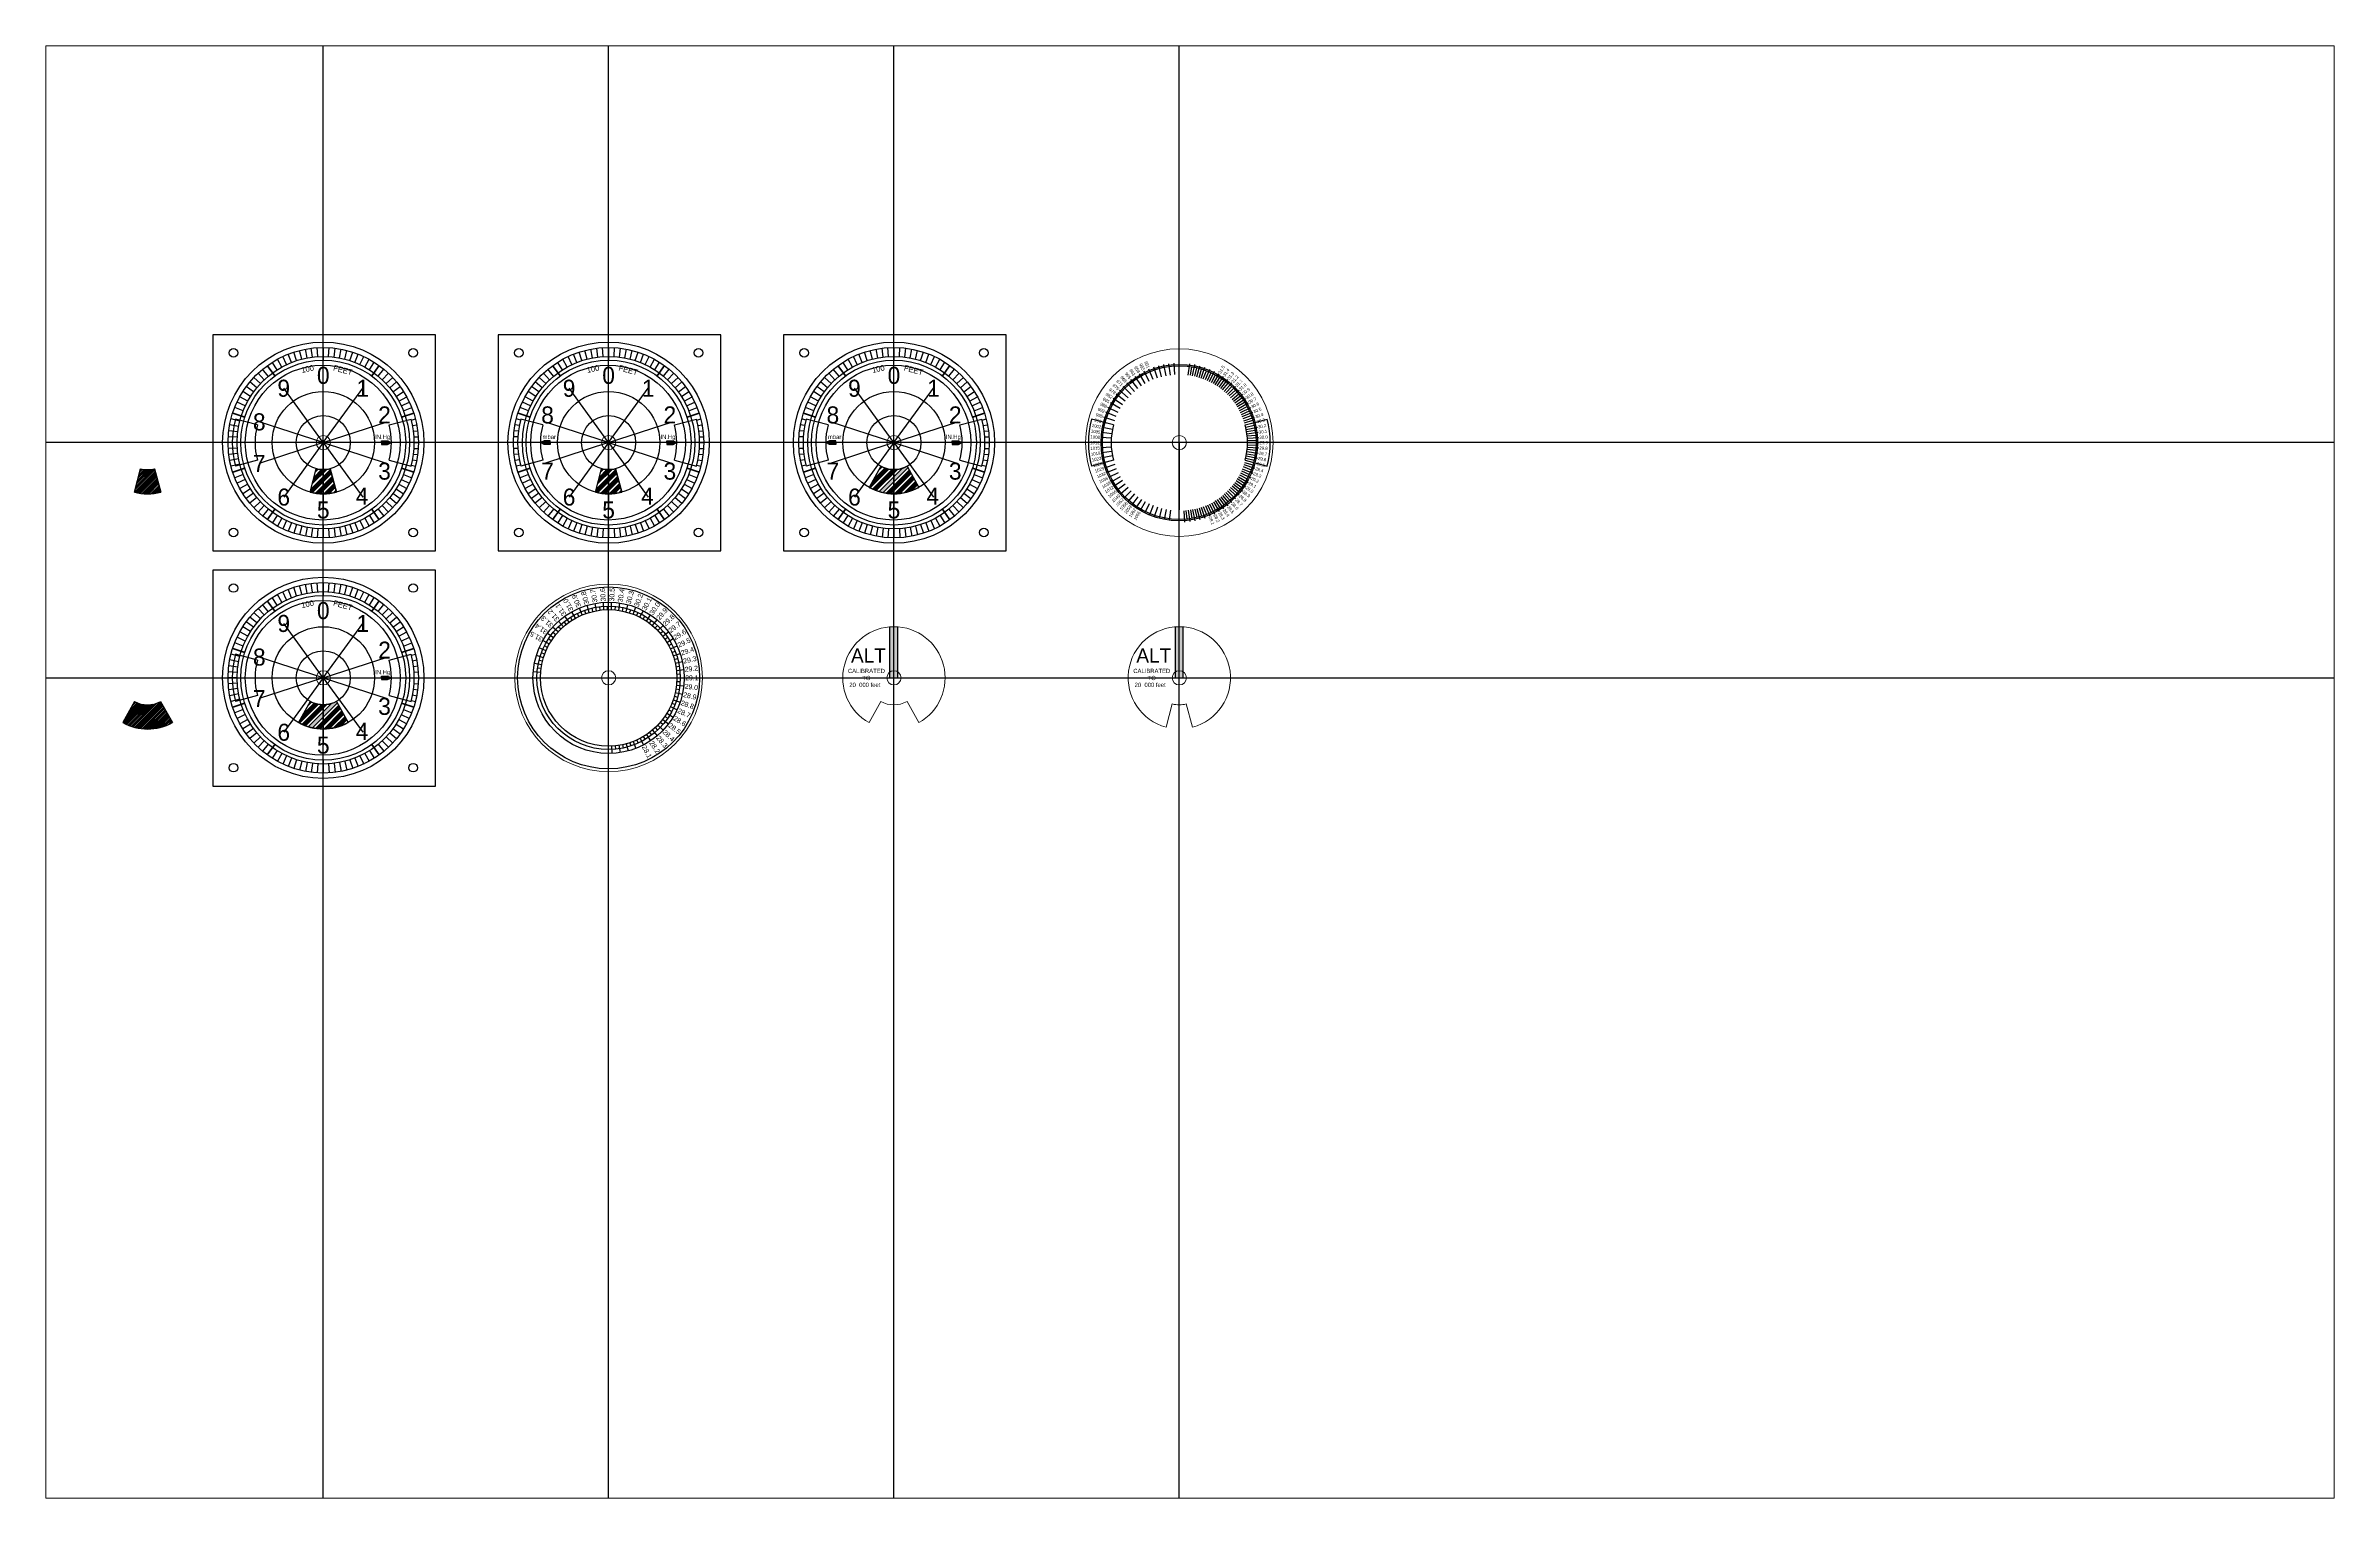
# Paper-space layout 'Sheet1' of a CAD drawing. Header units: millimetres. Extents: x 40 to 364, y 26 to 231.
# The model-space entities are those that its viewports show. They can reach past a viewport. Long polylines and large blocks are cut down to what shows.
import ezdxf
from ezdxf.enums import TextEntityAlignment as Align

# ---------------------------------------------------------------- set-up
doc = ezdxf.new("R2010")
doc.units = ezdxf.units.MM
doc.layers.add('ejes', color=5, linetype='Continuous', plot=False)
doc.styles.add('Annotative', font='FreeSans.ttf')
doc.styles.get("Standard").update_dxf_attribs({"font": 'MilSpec33558.ttf'})
doc.styles.add('Standard1', font='FreeSans.ttf')

# ---------------------------------------------------------------- blocks, each defined once
blk = doc.blocks.new('A$C1894616592')
for p, q in [((8.82, 14.49), (1.09, 16.56)), ((55.18, 14.49), (62.91, 16.56)), ((32, 8.28), (32, 8.28)), ((8.82, 2.07), (1.09, 0)), ((55.18, 2.07), (62.91, 0))]:
    blk.add_line(p, q)
for radius, start, end in [(32, 165, 195), (32, 345, 15), (24, 165, 195), (24, 345, 15)]:
    blk.add_arc((32, 8.28), radius, start, end)
blk = doc.blocks.new('A$C1259762110')
for points in [[(0.19, 1.34), (7.24, 8.38), (7.12, 8.82, -0.011862), (6.68, 8.72), (0.52, 2.56)], [(0.76, 3.46), (5.89, 8.58, -0.025656), (4.91, 8.5), (1.09, 4.68)], [(1.33, 5.57), (4.26, 8.51, -0.021793), (3.44, 8.58), (1.66, 6.8)], [(2.87, 8.67, -0.018188), (2.2, 8.82), (1.9, 7.69)], [(0.82, 0.41), (7.56, 7.16), (7.38, 7.86), (0.1, 0.59, 0.010313)], [(2.14, 0.18), (7.89, 5.93), (7.7, 6.64), (1.37, 0.3, 0.010828)], [(3.54, 0.03), (8.22, 4.71), (8.03, 5.42), (2.72, 0.1, 0.011501)], [(5.07, 0), (8.55, 3.49), (8.36, 4.19), (4.17, 0.01, 0.012408)], [(6.73, 0.12), (8.88, 2.26), (8.69, 2.97), (5.75, 0.03, 0.013693)], [(9.2, 1.04), (9.01, 1.75), (7.49, 0.22, 0.015667), (8.6, 0.44)]]:
    blk.add_hatch(color=256).paths.add_polyline_path(points)
for p, q in [((0.19, 1.34), (7.24, 8.38)), ((0.52, 2.56), (6.68, 8.72)), ((0.76, 3.46), (5.89, 8.58)), ((1.09, 4.68), (4.91, 8.5)), ((1.33, 5.57), (4.26, 8.51)), ((1.66, 6.8), (3.44, 8.58)), ((1.9, 7.69), (2.87, 8.67)), ((0.1, 0.59), (7.38, 7.86)), ((0.82, 0.41), (7.56, 7.16)), ((1.37, 0.3), (7.7, 6.64)), ((2.14, 0.18), (7.89, 5.93)), ((2.72, 0.1), (8.03, 5.42)), ((3.54, 0.03), (8.22, 4.71)), ((4.17, 0.01), (8.36, 4.19)), ((5.07, 0), (8.55, 3.49)), ((5.75, 0.03), (8.69, 2.97)), ((6.73, 0.12), (8.88, 2.26)), ((7.49, 0.22), (9.01, 1.75)), ((8.6, 0.44), (9.2, 1.04))]:
    blk.add_line(p, q)
at = {"layer": 'ejes'}
for p, q in [((0, 0.61), (2.2, 8.82)), ((7.12, 8.82), (9.32, 0.61)), ((9.32, 0.61), (7.12, 8.82))]:
    blk.add_line(p, q, dxfattribs=at)
for radius in [9.5, 18]:
    blk.add_arc((4.66, 18), radius, 255, 285, dxfattribs=at)
blk = doc.blocks.new('A$C1344356020')
for points in [[(0.34, 2.07), (6.94, 8.67, -0.019632), (6.21, 8.84), (0.46, 3.08), (0, 2.26, 0.00542)], [(1.39, 1.56), (8.33, 8.51, -0.021793), (7.51, 8.58), (0.78, 1.85, 0.009349)], [(1.27, 4.55), (5.71, 8.99, -0.018298), (5.06, 9.24), (2.38, 6.56)], [(3.2, 8.03), (4.61, 9.44, -0.014455), (4.12, 9.69)], [(7.61, 0.03), (8.73, 1.15), (8.73, 2.04), (6.79, 0.1, 0.011501)], [(8.73, 0), (8.73, 0.49), (8.24, 0.01, 0.006748)], [(8.73, 1.15), (14.74, 7.16), (14.42, 7.73), (8.73, 2.04)], [(9.13, 0), (15.29, 6.16), (14.97, 6.74), (8.73, 0.49), (8.73, 0, 0.005659)], [(10.8, 0.12), (15.84, 5.16), (15.52, 5.74), (9.82, 0.03, 0.013693)], [(12.67, 0.44), (16.4, 4.16), (16.08, 4.74), (11.56, 0.22, 0.015667)], [(14.86, 1.08), (16.95, 3.17), (16.63, 3.74), (13.54, 0.66, 0.01919)], [(15.95, 1.51, 0.023268), (17.45, 2.26), (17.18, 2.74)]]:
    blk.add_hatch(color=256).paths.add_polyline_path(points)
h = blk.add_hatch(color=256)
h.paths.add_polyline_path([(8.73, 7.35), (9.95, 8.58, -0.025656), (8.98, 8.5), (8.73, 8.25)])
h.paths.add_polyline_path([(8.73, 7.35), (8.73, 8.25), (1.85, 1.37, 0.009597), (2.49, 1.12)])
h = blk.add_hatch(color=256)
h.paths.add_polyline_path([(8.73, 5.8), (12.01, 9.09, -0.034678), (10.75, 8.72), (8.73, 6.7)])
h.paths.add_polyline_path([(8.73, 5.8), (8.73, 6.7), (2.97, 0.94, 0.009912), (3.65, 0.73)])
h = blk.add_hatch(color=256)
h.paths.add_polyline_path([(8.73, 4.25), (13.63, 9.15), (13.33, 9.69, -0.003951), (13.2, 9.62), (8.73, 5.15)])
h.paths.add_polyline_path([(8.73, 4.25), (8.73, 5.15), (4.17, 0.59, 0.010313), (4.89, 0.41)])
h = blk.add_hatch(color=256)
h.paths.add_polyline_path([(8.73, 2.7), (8.73, 3.59), (5.44, 0.3, 0.010828), (6.2, 0.18)])
h.paths.add_polyline_path([(8.73, 2.7), (14.18, 8.16), (13.86, 8.73), (8.73, 3.59)])
for p, q in [((0.34, 2.07), (6.94, 8.67)), ((0.46, 3.08), (6.21, 8.84)), ((0.78, 1.85), (7.51, 8.58)), ((1.27, 4.55), (5.72, 9)), ((1.39, 1.56), (8.33, 8.51)), ((1.85, 1.37), (8.98, 8.5)), ((2.38, 6.56), (5.06, 9.24)), ((2.49, 1.12), (9.95, 8.58)), ((2.97, 0.94), (10.75, 8.72)), ((3.2, 8.03), (4.61, 9.44)), ((3.65, 0.73), (12.01, 9.09)), ((4.17, 0.59), (13.2, 9.62)), ((4.89, 0.41), (13.63, 9.15)), ((5.44, 0.3), (13.86, 8.73)), ((6.2, 0.18), (14.18, 8.16)), ((6.79, 0.1), (14.42, 7.73)), ((7.61, 0.03), (14.74, 7.16)), ((8.24, 0.01), (14.97, 6.74)), ((9.13, 0), (15.29, 6.16)), ((9.82, 0.03), (15.52, 5.74)), ((10.8, 0.12), (15.84, 5.16)), ((11.56, 0.22), (16.08, 4.74)), ((12.67, 0.44), (16.4, 4.16)), ((12.67, 0.44), (16.4, 4.16)), ((13.54, 0.66), (16.63, 3.74)), ((14.86, 1.08), (16.95, 3.17)), ((15.95, 1.51), (17.18, 2.74))]:
    blk.add_line(p, q)
at = {"layer": 'ejes'}
for p, q in [((4.12, 9.69), (0, 2.26)), ((13.33, 9.69), (17.45, 2.26))]:
    blk.add_line(p, q, dxfattribs=at)
for radius in [9.5, 18]:
    blk.add_arc((8.73, 18), radius, 241, 299, dxfattribs=at)
blk = doc.blocks.new('A$C1397790738')
for points in [[(0.82, 0.41), (7.56, 7.16), (7.19, 8.57), (0.28, 1.66), (0, 0.61, 0.011751)], [(0.76, 3.46), (5.89, 8.58, -0.048813), (4.04, 8.52), (1.42, 5.9)], [(1.9, 7.69), (2.87, 8.67, -0.018188), (2.2, 8.82)], [(3.54, 0.03), (8.22, 4.71), (7.84, 6.12), (1.93, 0.21, 0.022593)], [(6.73, 0.12), (8.88, 2.26), (8.5, 3.67), (4.82, 0, 0.026591)], [(9.32, 0.61), (9.15, 1.23), (8.3, 0.37, 0.014589)]]:
    blk.add_hatch(color=256).paths.add_polyline_path(points)
blk.add_line((4.66, 18), (4.66, 18))
at = {"layer": 'ejes'}
for p, q in [((0, 0.61), (2.2, 8.82)), ((0.28, 1.66), (7.19, 8.57)), ((0.76, 3.46), (5.89, 8.58)), ((1.42, 5.9), (4.04, 8.52)), ((1.9, 7.69), (2.87, 8.67)), ((7.12, 8.82), (9.32, 0.61)), ((9.32, 0.61), (7.12, 8.82)), ((0.82, 0.41), (7.56, 7.16)), ((1.93, 0.21), (7.84, 6.12)), ((3.54, 0.03), (8.22, 4.71)), ((4.82, 0), (8.5, 3.67)), ((6.73, 0.12), (8.88, 2.26)), ((8.3, 0.37), (9.15, 1.23))]:
    blk.add_line(p, q, dxfattribs=at)
for radius in [9.5, 18]:
    blk.add_arc((4.66, 18), radius, 255, 285, dxfattribs=at)
blk = doc.blocks.new('A$C1238278769')
for points in [[(0.34, 2.07), (6.94, 8.67, -0.038436), (5.53, 9.05), (1.57, 5.09), (0, 2.26, 0.00542)], [(2.49, 1.12), (9.95, 8.58, -0.048813), (8.1, 8.52), (1.22, 1.64, 0.019045)], [(3.2, 8.03), (4.61, 9.44, -0.014455), (4.12, 9.69)], [(4.89, 0.41), (13.63, 9.15), (13.33, 9.69, -0.048502), (11.65, 8.96), (3.47, 0.78, 0.020385)], [(7.61, 0.03), (14.74, 7.16), (14.1, 8.31), (6, 0.21, 0.022593)], [(10.8, 0.12), (15.84, 5.16), (15.2, 6.31), (8.89, 0, 0.026591)], [(14.86, 1.08), (16.95, 3.17), (16.31, 4.32), (12.36, 0.37, 0.036076)], [(17.45, 2.26), (17.42, 2.32), (17.23, 2.13, 0.003546)]]:
    blk.add_hatch(color=256).paths.add_polyline_path(points)
blk.add_point((8.73, 18))
at = {"layer": 'ejes'}
for p, q in [((4.12, 9.69), (0, 2.26)), ((0.34, 2.07), (6.94, 8.67)), ((1.22, 1.64), (8.1, 8.52)), ((1.57, 5.09), (5.53, 9.05)), ((2.49, 1.12), (9.95, 8.58)), ((3.2, 8.03), (4.61, 9.44)), ((3.47, 0.78), (11.65, 8.96)), ((4.89, 0.41), (13.63, 9.15)), ((6, 0.21), (14.1, 8.31)), ((13.33, 9.69), (17.45, 2.26)), ((7.61, 0.03), (14.74, 7.16)), ((8.89, 0), (15.2, 6.31)), ((10.8, 0.12), (15.84, 5.16)), ((12.36, 0.37), (16.31, 4.32)), ((14.86, 1.08), (16.95, 3.17)), ((17.23, 2.13), (17.42, 2.32))]:
    blk.add_line(p, q, dxfattribs=at)
for radius in [9.5, 18]:
    blk.add_arc((8.73, 18), radius, 241, 299, dxfattribs=at)

msp = doc.modelspace()

# ---------------------------------------------------------------- hatches: boundary and pattern name
h = msp.add_hatch(color=256)
h.paths.add_polyline_path([(163.3, 137.4), (161.96, 138), (159.8, 138), (159.8, 137.4)])
h.paths.add_polyline_path([(161.96, 136.8), (163.3, 137.4), (159.8, 137.4), (159.8, 136.8)])
h = msp.add_hatch(color=256)
h.paths.add_polyline_path([(215.69, 137.4), (217.03, 138), (219.19, 138), (219.19, 137.4)])
h.paths.add_polyline_path([(217.03, 136.8), (215.69, 137.4), (219.19, 137.4), (219.19, 136.8)])
h = msp.add_hatch(color=256)
h.paths.add_polyline_path([(263.69, 137.4), (262.36, 138), (260.2, 138), (260.2, 137.4)])
h.paths.add_polyline_path([(262.36, 136.8), (263.69, 137.4), (260.2, 137.4), (260.2, 136.8)])
h = msp.add_hatch(color=256)
h.paths.add_polyline_path([(316.09, 137.4), (317.43, 138), (319.59, 138), (319.59, 137.4)])
h.paths.add_polyline_path([(317.43, 136.8), (316.09, 137.4), (319.59, 137.4), (319.59, 136.8)])
h = msp.add_hatch(color=256)
h.paths.add_polyline_path([(364.09, 137.4), (362.76, 138), (360.6, 138), (360.6, 137.4)])
h.paths.add_polyline_path([(362.76, 136.8), (364.09, 137.4), (360.6, 137.4), (360.6, 136.8)])
h = msp.add_hatch(color=256)
h.paths.add_polyline_path([(341.49, 64.06), (341.49, 72.61, 0.019467), (340.09, 72.66), (340.09, 64.16, -0.036994)])
h.paths.add_polyline_path([(340.09, 64.16), (340.09, 72.66, 0.019467), (338.69, 72.61), (338.69, 64.06, -0.036994)])
h.paths.add_polyline_path([(340.09, 57.16), (340.09, 64.16, 0.036994), (338.69, 64.06), (338.69, 56.73, -0.1497)])
h.paths.add_polyline_path([(341.49, 56.73), (341.49, 64.06, 0.036994), (340.09, 64.16), (340.09, 57.16, -0.1497)])
h.paths.add_polyline_path([(340.09, 54.66), (341.49, 56.59), (341.49, 56.73, 0.1497), (340.09, 57.16)])
h.paths.add_polyline_path([(340.09, 54.66), (340.09, 57.16, 0.1497), (338.69, 56.73), (338.69, 56.59)])
h.paths.add_polyline_path([(341.49, 54.66), (341.49, 55.12), (340.09, 54.66)], flags=0)
h.paths.add_polyline_path([(341.49, 55.12), (341.49, 56.59), (340.09, 54.66)], flags=16)
h.paths.add_polyline_path([(340.09, 54.66), (338.69, 55.12), (338.69, 54.66)], flags=0)
h.paths.add_polyline_path([(340.09, 54.66), (338.69, 56.59), (338.69, 55.12)], flags=16)
h = msp.add_hatch(color=256)
h.paths.add_polyline_path([(441.89, 64.06), (441.89, 72.61, 0.019467), (440.49, 72.66), (440.49, 64.16, -0.036994)])
h.paths.add_polyline_path([(440.49, 64.16), (440.49, 72.66, 0.019467), (439.09, 72.61), (439.09, 64.06, -0.036994)])
h.paths.add_polyline_path([(440.49, 57.16), (440.49, 64.16, 0.036994), (439.09, 64.06), (439.09, 56.73, -0.1497)])
h.paths.add_polyline_path([(441.89, 56.73), (441.89, 64.06, 0.036994), (440.49, 64.16), (440.49, 57.16, -0.1497)])
h.paths.add_polyline_path([(440.49, 54.66), (441.89, 56.59), (441.89, 56.73, 0.1497), (440.49, 57.16)])
h.paths.add_polyline_path([(440.49, 54.66), (440.49, 57.16, 0.1497), (439.09, 56.73), (439.09, 56.59)])
h.paths.add_polyline_path([(441.89, 54.66), (441.89, 55.12), (440.49, 54.66)], flags=0)
h.paths.add_polyline_path([(441.89, 55.12), (441.89, 56.59), (440.49, 54.66)], flags=16)
h.paths.add_polyline_path([(440.49, 54.66), (439.09, 55.12), (439.09, 54.66)], flags=0)
h.paths.add_polyline_path([(440.49, 54.66), (439.09, 56.59), (439.09, 55.12)], flags=16)
h = msp.add_hatch(color=256)
h.paths.add_polyline_path([(163.3, 54.66), (161.96, 55.26), (159.8, 55.26), (159.8, 54.66)])
h.paths.add_polyline_path([(161.96, 54.06), (163.3, 54.66), (159.8, 54.66), (159.8, 54.06)])

# ---------------------------------------------------------------- linework, layer by layer
for p, q in [((129.92, 166.24), (128.94, 169.26)), ((131.75, 166.78), (130.97, 169.85)), ((133.61, 167.19), (133.02, 170.31)), ((135.5, 167.49), (135.1, 170.63)), ((137.39, 167.67), (137.19, 170.83)), ((139.3, 166.4), (139.3, 170.9)), ((141.2, 167.67), (141.4, 170.83)), ((143.1, 167.49), (143.5, 170.63)), ((144.98, 167.19), (145.57, 170.31)), ((146.84, 166.78), (147.63, 169.85)), ((148.67, 166.24), (149.65, 169.26)), ((230.32, 166.24), (229.34, 169.26)), ((232.15, 166.78), (231.36, 169.85)), ((234.01, 167.19), (233.42, 170.31)), ((235.89, 167.49), (235.5, 170.63)), ((237.79, 167.67), (237.59, 170.83)), ((239.69, 166.4), (239.69, 170.9)), ((241.6, 167.67), (241.8, 170.83)), ((243.5, 167.49), (243.89, 170.63)), ((245.38, 167.19), (245.97, 170.31)), ((247.24, 166.78), (248.03, 169.85)), ((249.07, 166.24), (250.05, 169.26)), ((330.72, 166.24), (329.74, 169.26)), ((332.55, 166.78), (331.76, 169.85)), ((334.41, 167.19), (333.82, 170.31)), ((336.29, 167.49), (335.89, 170.63)), ((338.19, 167.67), (337.99, 170.83)), ((340.09, 166.4), (340.09, 170.9)), ((342, 167.67), (342.2, 170.83)), ((343.89, 167.49), (344.29, 170.63)), ((345.78, 167.19), (346.37, 170.31)), ((347.64, 166.78), (348.42, 169.85)), ((349.47, 166.24), (350.44, 169.26)), ((118.53, 159.51), (116.36, 161.82)), ((119.96, 160.77), (117.94, 163.21)), ((123.05, 163.01), (121.35, 165.68)), ((124.69, 163.98), (123.16, 166.76)), ((126.38, 164.84), (125.03, 167.71)), ((128.13, 165.6), (126.96, 168.55)), ((150.46, 165.6), (151.63, 168.55)), ((152.21, 164.84), (153.56, 167.71)), ((153.91, 163.98), (155.44, 166.76)), ((155.55, 163.01), (157.25, 165.68)), ((158.63, 160.77), (160.65, 163.21)), ((160.06, 159.51), (162.23, 161.82)), ((218.93, 159.51), (216.76, 161.82)), ((220.36, 160.77), (218.34, 163.21)), ((222.65, 160.86), (220, 164.5)), ((223.44, 163.01), (221.74, 165.68)), ((225.08, 163.98), (223.56, 166.76)), ((226.78, 164.84), (225.43, 167.71)), ((228.53, 165.6), (227.36, 168.55)), ((250.86, 165.6), (252.03, 168.55)), ((252.61, 164.84), (253.96, 167.71)), ((254.31, 163.98), (255.83, 166.76)), ((255.95, 163.01), (257.65, 165.68)), ((259.03, 160.77), (261.05, 163.21)), ((260.46, 159.51), (262.63, 161.82)), ((319.33, 159.51), (317.16, 161.82)), ((320.76, 160.77), (318.74, 163.21)), ((323.05, 160.86), (320.4, 164.5)), ((323.84, 163.01), (322.14, 165.68)), ((325.48, 163.98), (323.95, 166.76)), ((327.18, 164.84), (325.83, 167.71)), ((328.93, 165.6), (327.76, 168.55)), ((351.26, 165.6), (352.42, 168.55)), ((353.01, 164.84), (354.36, 167.71)), ((354.7, 163.98), (356.23, 166.76)), ((356.34, 163.01), (358.04, 165.68)), ((359.43, 160.77), (361.45, 163.21)), ((360.85, 159.51), (363.03, 161.82)), ((428.49, 158.18), (426.49, 161.65)), ((428.49, 158.18), (426.49, 161.65)), ((429.88, 158.92), (428.11, 162.51)), ((429.88, 158.92), (428.11, 162.51)), ((431.31, 159.57), (429.78, 163.27)), ((431.31, 159.57), (429.78, 163.27)), ((432.78, 160.13), (431.49, 163.91)), ((432.78, 160.13), (431.49, 163.91)), ((434.28, 160.58), (433.24, 164.45)), ((434.28, 160.58), (433.24, 164.45)), ((435.81, 160.94), (435.03, 164.86)), ((435.81, 160.94), (435.03, 164.86)), ((437.36, 161.19), (436.84, 165.16)), ((437.36, 161.19), (436.84, 165.16)), ((438.92, 161.35), (438.66, 165.34)), ((438.92, 161.35), (438.66, 165.34)), ((440.49, 161.4), (440.49, 165.4)), ((440.49, 161.4), (440.49, 165.4)), ((443.62, 161.19), (444.15, 165.16)), ((443.62, 161.19), (444.15, 165.16)), ((444.4, 161.08), (444.9, 164.09)), ((445.17, 160.94), (445.95, 164.86)), ((445.17, 160.94), (445.95, 164.86)), ((445.94, 160.77), (446.63, 163.74)), ((446.7, 160.58), (447.74, 164.45)), ((446.7, 160.58), (447.74, 164.45)), ((447.46, 160.37), (448.34, 163.28)), ((448.21, 160.13), (449.49, 163.91)), ((448.21, 160.13), (449.49, 163.91)), ((448.94, 159.86), (450.02, 162.71)), ((449.68, 159.57), (451.21, 163.27)), ((449.68, 159.57), (451.21, 163.27)), ((450.4, 159.26), (451.65, 162.04)), ((451.11, 158.92), (452.87, 162.51)), ((451.11, 158.92), (452.87, 162.51)), ((451.8, 158.57), (453.24, 161.25)), ((452.49, 158.18), (454.49, 161.65)), ((452.49, 158.18), (454.49, 161.65)), ((112.72, 152.01), (109.94, 153.54)), ((113.69, 153.65), (111.01, 155.35)), ((114.76, 155.23), (112.19, 157.09)), ((115.93, 156.73), (113.48, 158.75)), ((117.19, 158.16), (114.88, 160.33)), ((161.41, 158.16), (163.72, 160.33)), ((162.67, 156.73), (165.11, 158.75)), ((163.83, 155.23), (166.4, 157.09)), ((164.9, 153.65), (167.58, 155.35)), ((165.87, 152.01), (168.65, 153.54)), ((213.12, 152.01), (210.34, 153.54)), ((214.09, 153.65), (211.41, 155.35)), ((215.16, 155.23), (212.59, 157.09)), ((216.33, 156.73), (213.88, 158.75)), ((217.59, 158.16), (215.27, 160.33)), ((261.8, 158.16), (264.12, 160.33)), ((263.06, 156.73), (265.51, 158.75)), ((264.23, 155.23), (266.8, 157.09)), ((265.3, 153.65), (267.98, 155.35)), ((266.27, 152.01), (269.05, 153.54)), ((313.51, 152.01), (310.74, 153.54)), ((314.48, 153.65), (311.81, 155.35)), ((315.56, 155.23), (312.99, 157.09)), ((316.72, 156.73), (314.28, 158.75)), ((317.98, 158.16), (315.67, 160.33)), ((362.2, 158.16), (364.51, 160.33)), ((363.46, 156.73), (365.9, 158.75)), ((364.63, 155.23), (367.19, 157.09)), ((365.7, 153.65), (368.38, 155.35)), ((366.67, 152.01), (369.45, 153.54)), ((421.45, 152.01), (418.28, 154.44)), ((421.45, 152.01), (418.28, 154.44)), ((422.45, 153.22), (419.44, 155.86)), ((422.45, 153.22), (419.44, 155.86)), ((423.52, 154.37), (420.69, 157.2)), ((423.52, 154.37), (420.69, 157.2)), ((424.67, 155.44), (422.03, 158.45)), ((424.67, 155.44), (422.03, 158.45)), ((425.88, 156.44), (423.45, 159.61)), ((425.88, 156.44), (423.45, 159.61)), ((427.16, 157.35), (424.93, 160.68)), ((427.16, 157.35), (424.93, 160.68)), ((453.16, 157.78), (454.77, 160.37)), ((453.82, 157.35), (456.05, 160.68)), ((453.82, 157.35), (456.05, 160.68)), ((454.47, 156.91), (456.25, 159.39)), ((455.1, 156.44), (457.54, 159.61)), ((455.1, 156.44), (457.54, 159.61)), ((455.72, 155.95), (457.65, 158.31)), ((456.31, 155.44), (458.95, 158.45)), ((456.31, 155.44), (458.95, 158.45)), ((456.9, 154.92), (458.98, 157.14)), ((457.46, 154.37), (460.29, 157.2)), ((457.46, 154.37), (460.29, 157.2)), ((458.01, 153.81), (460.23, 155.89)), ((458.53, 153.22), (461.54, 155.86)), ((458.53, 153.22), (461.54, 155.86)), ((459.04, 152.62), (461.4, 154.56)), ((459.53, 152.01), (462.7, 154.44)), ((459.53, 152.01), (462.7, 154.44)), ((460, 151.38), (462.48, 153.15)), ((109.92, 144.94), (106.85, 145.73)), ((111.1, 148.56), (108.15, 149.73)), ((111.85, 150.31), (108.99, 151.66)), ((166.74, 150.31), (169.61, 151.66)), ((166.88, 146.36), (171.16, 147.75)), ((167.5, 148.56), (170.44, 149.73)), ((170.29, 145.36), (171.74, 145.73)), ((208.7, 145.36), (207.25, 145.73)), ((212.11, 146.36), (207.83, 147.75)), ((211.5, 148.56), (208.55, 149.73)), ((212.25, 150.31), (209.38, 151.66)), ((267.14, 150.31), (270.01, 151.66)), ((267.28, 146.36), (271.56, 147.75)), ((267.89, 148.56), (270.84, 149.73)), ((270.69, 145.36), (272.14, 145.73)), ((309.1, 145.36), (307.65, 145.73)), ((312.51, 146.36), (308.23, 147.75)), ((311.89, 148.56), (308.95, 149.73)), ((312.65, 150.31), (309.78, 151.66)), ((367.54, 150.31), (370.4, 151.66)), ((367.67, 146.36), (371.95, 147.75)), ((368.29, 148.56), (371.24, 149.73)), ((371.09, 145.36), (372.54, 145.73)), ((417.76, 145.11), (413.98, 146.4)), ((417.76, 145.11), (413.98, 146.4)), ((418.32, 146.58), (414.62, 148.11)), ((418.32, 146.58), (414.62, 148.11)), ((418.97, 148.01), (415.38, 149.78)), ((418.97, 148.01), (415.38, 149.78)), ((419.71, 149.4), (416.24, 151.4)), ((419.71, 149.4), (416.24, 151.4)), ((420.54, 150.73), (417.21, 152.96)), ((420.54, 150.73), (417.21, 152.96)), ((460.45, 150.73), (463.77, 152.96)), ((460.45, 150.73), (463.77, 152.96)), ((460.87, 150.07), (463.46, 151.68)), ((461.28, 149.4), (464.74, 151.4)), ((461.28, 149.4), (464.74, 151.4)), ((461.66, 148.71), (464.35, 150.15)), ((462.02, 148.01), (465.6, 149.78)), ((462.02, 148.01), (465.6, 149.78)), ((462.35, 147.3), (465.13, 148.56)), ((462.66, 146.58), (466.36, 148.11)), ((462.66, 146.58), (466.36, 148.11)), ((462.95, 145.85), (465.81, 146.93)), ((463.22, 145.11), (467, 146.4)), ((463.22, 145.11), (467, 146.4)), ((463.46, 144.37), (466.37, 145.25)), ((108.97, 137.4), (105.8, 137.4)), ((109.03, 139.3), (105.86, 139.5)), ((109.21, 141.2), (106.06, 141.6)), ((109.5, 143.08), (106.39, 143.68)), ((139.3, 137.4), (139.3, 137.4)), ((159.8, 137.4), (159.8, 138)), ((159.8, 138), (161.96, 138)), ((159.8, 137.4), (159.8, 136.8)), ((161.96, 138), (163.3, 137.4)), ((161.96, 136.8), (163.3, 137.4)), ((170.73, 143.4), (172.2, 143.68)), ((171.04, 141.41), (172.53, 141.6)), ((171.23, 139.41), (172.73, 139.5)), ((171.3, 137.4), (172.8, 137.4)), ((207.69, 137.4), (206.19, 137.4)), ((207.76, 139.41), (206.26, 139.5)), ((207.95, 141.41), (206.46, 141.6)), ((208.26, 143.4), (206.79, 143.68)), ((217.03, 138), (215.69, 137.4)), ((217.03, 136.8), (215.69, 137.4)), ((219.19, 138), (217.03, 138)), ((219.19, 137.4), (219.19, 138)), ((219.19, 137.4), (219.19, 136.8)), ((239.69, 137.4), (239.69, 137.4)), ((260.2, 137.4), (260.2, 138)), ((260.2, 138), (262.36, 138)), ((260.2, 137.4), (260.2, 136.8)), ((262.36, 138), (263.69, 137.4)), ((262.36, 136.8), (263.69, 137.4)), ((271.13, 143.4), (272.6, 143.68)), ((271.44, 141.41), (272.93, 141.6)), ((271.63, 139.41), (273.13, 139.5)), ((271.69, 137.4), (273.19, 137.4)), ((308.09, 137.4), (306.59, 137.4)), ((308.16, 139.41), (306.66, 139.5)), ((308.35, 141.41), (306.86, 141.6)), ((308.66, 143.4), (307.19, 143.68)), ((317.43, 138), (316.09, 137.4)), ((317.43, 136.8), (316.09, 137.4)), ((319.59, 138), (317.43, 138)), ((319.59, 137.4), (319.59, 138)), ((319.59, 137.4), (319.59, 136.8)), ((340.09, 137.4), (340.09, 137.4)), ((360.6, 137.4), (360.6, 138)), ((360.6, 138), (362.76, 138)), ((360.6, 137.4), (360.6, 136.8)), ((362.76, 138), (364.09, 137.4)), ((362.76, 136.8), (364.09, 137.4)), ((371.53, 143.4), (373, 143.68)), ((371.84, 141.41), (373.33, 141.6)), ((372.03, 139.41), (373.53, 139.5)), ((372.09, 137.4), (373.59, 137.4)), ((416.49, 137.4), (412.96, 137.4)), ((416.49, 137.4), (412.96, 137.4)), ((416.54, 138.97), (413.02, 139.2)), ((416.54, 138.97), (413.02, 139.2)), ((416.7, 140.53), (413.2, 140.99)), ((416.7, 140.53), (413.2, 140.99)), ((417.31, 143.61), (413.44, 144.65)), ((417.31, 143.61), (413.44, 144.65)), ((416.95, 142.08), (413.49, 142.77)), ((416.95, 142.08), (413.49, 142.77)), ((440.49, 137.4), (440.49, 137.4)), ((463.67, 143.61), (467.54, 144.65)), ((463.67, 143.61), (467.54, 144.65)), ((463.86, 142.85), (466.83, 143.54)), ((464.03, 142.08), (467.95, 142.86)), ((464.03, 142.08), (467.95, 142.86)), ((464.17, 141.31), (467.18, 141.81)), ((464.29, 140.53), (468.25, 141.05)), ((464.29, 140.53), (468.25, 141.05)), ((464.38, 139.75), (467.41, 140.05)), ((464.44, 138.97), (468.43, 139.23)), ((464.44, 138.97), (468.43, 139.23)), ((464.48, 138.18), (467.52, 138.28)), ((464.49, 137.4), (468.49, 137.4)), ((464.49, 137.4), (468.49, 137.4)), ((109.03, 135.49), (105.86, 135.3)), ((109.21, 133.6), (106.06, 133.2)), ((109.5, 131.72), (106.39, 131.12)), ((109.92, 129.86), (106.85, 129.07)), ((159.8, 136.8), (161.96, 136.8)), ((170.29, 129.44), (171.74, 129.07)), ((170.73, 131.4), (172.2, 131.12)), ((171.04, 133.39), (172.53, 133.2)), ((171.23, 135.39), (172.73, 135.3)), ((207.76, 135.39), (206.26, 135.3)), ((207.95, 133.39), (206.46, 133.2)), ((208.26, 131.4), (206.79, 131.12)), ((208.7, 129.44), (207.25, 129.07)), ((219.19, 136.8), (217.03, 136.8)), ((260.2, 136.8), (262.36, 136.8)), ((270.69, 129.44), (272.14, 129.07)), ((271.13, 131.4), (272.6, 131.12)), ((271.44, 133.39), (272.93, 133.2)), ((271.63, 135.39), (273.13, 135.3)), ((308.16, 135.39), (306.66, 135.3)), ((308.35, 133.39), (306.86, 133.2)), ((308.66, 131.4), (307.19, 131.12)), ((309.1, 129.44), (307.65, 129.07)), ((319.59, 136.8), (317.43, 136.8)), ((360.6, 136.8), (362.76, 136.8)), ((371.09, 129.44), (372.54, 129.07)), ((371.53, 131.4), (373, 131.12)), ((371.84, 133.39), (373.33, 133.2)), ((372.03, 135.39), (373.53, 135.3)), ((416.54, 135.83), (413.02, 135.6)), ((416.54, 135.83), (413.02, 135.6)), ((416.7, 134.27), (413.2, 133.81)), ((416.7, 134.27), (413.2, 133.81)), ((416.95, 132.72), (413.49, 132.03)), ((416.95, 132.72), (413.49, 132.03)), ((417.31, 131.19), (413.9, 130.27)), ((417.76, 129.68), (414.42, 128.55)), ((417.76, 129.68), (414.42, 128.55)), ((462.95, 128.95), (465.81, 127.87)), ((463.22, 129.68), (467, 128.4)), ((463.46, 130.43), (466.37, 129.55)), ((463.67, 131.19), (467.54, 130.15)), ((463.86, 131.95), (466.83, 131.26)), ((464.03, 132.72), (467.95, 131.94)), ((464.17, 133.49), (467.18, 132.99)), ((464.29, 134.27), (468.25, 133.74)), ((464.38, 135.05), (467.41, 134.75)), ((464.44, 135.83), (468.43, 135.57)), ((464.48, 136.61), (467.52, 136.51)), ((111.72, 128.44), (107.44, 127.05)), ((111.1, 126.23), (108.15, 125.07)), ((111.85, 124.49), (108.99, 123.14)), ((112.72, 122.79), (109.94, 121.26)), ((113.69, 121.15), (111.01, 119.45)), ((164.9, 121.15), (167.58, 119.45)), ((165.87, 122.79), (168.65, 121.26)), ((166.74, 124.49), (169.61, 123.14)), ((166.88, 128.44), (171.16, 127.05)), ((167.5, 126.23), (170.44, 125.07)), ((212.11, 128.44), (207.83, 127.05)), ((211.5, 126.23), (208.55, 125.07)), ((212.25, 124.49), (209.38, 123.14)), ((213.12, 122.79), (210.34, 121.26)), ((214.09, 121.15), (211.41, 119.45)), ((265.3, 121.15), (267.98, 119.45)), ((266.27, 122.79), (269.05, 121.26)), ((267.14, 124.49), (270.01, 123.14)), ((267.28, 128.44), (271.56, 127.05)), ((267.89, 126.23), (270.84, 125.07)), ((312.51, 128.44), (308.23, 127.05)), ((311.89, 126.23), (308.95, 125.07)), ((312.65, 124.49), (309.78, 123.14)), ((313.51, 122.79), (310.74, 121.26)), ((314.48, 121.15), (311.81, 119.45)), ((365.7, 121.15), (368.38, 119.45)), ((366.67, 122.79), (369.45, 121.26)), ((367.54, 124.49), (370.4, 123.14)), ((367.67, 128.44), (371.95, 127.05)), ((368.29, 126.23), (371.24, 125.07)), ((418.32, 128.21), (415.06, 126.87)), ((418.32, 128.21), (415.06, 126.87)), ((418.97, 126.78), (415.8, 125.22)), ((418.97, 126.78), (415.8, 125.22)), ((419.71, 125.4), (416.65, 123.64)), ((419.71, 125.4), (416.65, 123.64)), ((420.54, 124.07), (417.6, 122.11)), ((420.54, 124.07), (417.6, 122.11)), ((421.45, 122.79), (418.65, 120.64)), ((421.45, 122.79), (418.65, 120.64)), ((422.45, 121.57), (419.79, 119.25)), ((422.45, 121.57), (419.79, 119.25)), ((458.01, 120.99), (460.23, 118.91)), ((458.53, 121.57), (461.54, 118.94)), ((458.53, 121.57), (461.54, 118.94)), ((459.04, 122.17), (461.4, 120.24)), ((459.53, 122.79), (462.7, 120.35)), ((459.53, 122.79), (462.7, 120.35)), ((460, 123.42), (462.48, 121.64)), ((460.45, 124.07), (463.77, 121.84)), ((460.45, 124.07), (463.77, 121.84)), ((460.87, 124.73), (463.46, 123.12)), ((461.28, 125.4), (464.74, 123.4)), ((461.28, 125.4), (464.74, 123.4)), ((461.66, 126.09), (464.35, 124.65)), ((462.02, 126.78), (465.6, 125.02)), ((462.02, 126.78), (465.6, 125.02)), ((462.35, 127.49), (465.13, 126.24)), ((462.66, 128.21), (466.36, 126.68)), ((114.76, 119.57), (112.19, 117.71)), ((115.93, 118.07), (113.48, 116.05)), ((117.19, 116.64), (114.88, 114.47)), ((118.53, 115.29), (116.36, 112.98)), ((119.96, 114.03), (117.94, 111.59)), ((156.34, 113.94), (158.99, 110.3)), ((158.63, 114.03), (160.65, 111.59)), ((160.06, 115.29), (162.23, 112.98)), ((161.41, 116.64), (163.72, 114.47)), ((162.67, 118.07), (165.11, 116.05)), ((163.83, 119.57), (166.4, 117.71)), ((215.16, 119.57), (212.59, 117.71)), ((216.33, 118.07), (213.88, 116.05)), ((217.59, 116.64), (215.27, 114.47)), ((218.93, 115.29), (216.76, 112.98)), ((220.36, 114.03), (218.34, 111.59)), ((256.74, 113.94), (259.39, 110.3)), ((259.03, 114.03), (261.05, 111.59)), ((260.46, 115.29), (262.63, 112.98)), ((261.8, 116.64), (264.12, 114.47)), ((263.06, 118.07), (265.51, 116.05)), ((264.23, 119.57), (266.8, 117.71)), ((315.56, 119.57), (312.99, 117.71)), ((316.72, 118.07), (314.28, 116.05)), ((317.98, 116.64), (315.67, 114.47)), ((319.33, 115.29), (317.16, 112.98)), ((320.76, 114.03), (318.74, 111.59)), ((357.14, 113.94), (359.78, 110.3)), ((359.43, 114.03), (361.45, 111.59)), ((360.85, 115.29), (363.03, 112.98)), ((362.2, 116.64), (364.51, 114.47)), ((363.46, 118.07), (365.9, 116.05)), ((364.63, 119.57), (367.19, 117.71)), ((423.52, 120.43), (421.03, 117.93)), ((423.52, 120.43), (421.03, 117.93)), ((424.67, 119.35), (422.34, 116.7)), ((424.67, 119.35), (422.34, 116.7)), ((425.88, 118.36), (423.73, 115.56)), ((425.88, 118.36), (423.73, 115.56)), ((427.16, 117.44), (425.2, 114.51)), ((427.16, 117.44), (425.2, 114.51)), ((428.49, 116.61), (426.73, 113.56)), ((428.49, 116.61), (426.73, 113.56)), ((429.88, 115.87), (428.32, 112.71)), ((429.88, 115.87), (428.32, 112.71)), ((431.31, 115.23), (429.96, 111.97)), ((431.31, 115.23), (429.96, 111.97)), ((432.78, 114.67), (431.64, 111.33)), ((432.78, 114.67), (431.64, 111.33)), ((434.28, 114.22), (433.37, 110.81)), ((434.28, 114.22), (433.37, 110.81)), ((435.81, 113.86), (435.12, 110.4)), ((435.81, 113.86), (435.12, 110.4)), ((437.36, 113.6), (436.9, 110.11)), ((437.36, 113.6), (436.9, 110.11)), ((442.06, 113.45), (442.32, 109.46)), ((442.06, 113.45), (442.32, 109.46)), ((442.84, 113.51), (443.14, 110.48)), ((443.62, 113.6), (444.15, 109.64)), ((443.62, 113.6), (444.15, 109.64)), ((444.4, 113.72), (444.9, 110.71)), ((445.17, 113.86), (445.95, 109.94)), ((445.17, 113.86), (445.95, 109.94)), ((445.94, 114.03), (446.63, 111.06)), ((446.7, 114.22), (447.74, 110.35)), ((446.7, 114.22), (447.74, 110.35)), ((447.46, 114.43), (448.34, 111.52)), ((448.21, 114.67), (449.49, 110.89)), ((448.21, 114.67), (449.49, 110.89)), ((448.94, 114.94), (450.02, 112.08)), ((449.68, 115.23), (451.21, 111.53)), ((449.68, 115.23), (451.21, 111.53)), ((450.4, 115.54), (451.65, 112.76)), ((451.11, 115.87), (452.87, 112.29)), ((451.11, 115.87), (452.87, 112.29)), ((451.8, 116.23), (453.24, 113.54)), ((452.49, 116.61), (454.49, 113.15)), ((452.49, 116.61), (454.49, 113.15)), ((453.16, 117.02), (454.77, 114.43)), ((453.82, 117.44), (456.05, 114.12)), ((453.82, 117.44), (456.05, 114.12)), ((454.47, 117.89), (456.25, 115.41)), ((455.1, 118.36), (457.54, 115.19)), ((455.1, 118.36), (457.54, 115.19)), ((455.72, 118.85), (457.65, 116.49)), ((456.31, 119.35), (458.95, 116.35)), ((456.31, 119.35), (458.95, 116.35)), ((456.9, 119.88), (458.98, 117.66)), ((457.46, 120.43), (460.29, 117.6)), ((457.46, 120.43), (460.29, 117.6)), ((123.05, 111.79), (121.35, 109.11)), ((124.69, 110.82), (123.16, 108.04)), ((126.38, 109.96), (125.03, 107.09)), ((128.13, 109.2), (126.96, 106.25)), ((129.92, 108.55), (128.94, 105.54)), ((131.75, 108.02), (130.97, 104.95)), ((133.61, 107.61), (133.02, 104.49)), ((135.5, 107.31), (135.1, 104.16)), ((137.39, 107.13), (137.19, 103.97)), ((139.3, 108.4), (139.3, 103.9)), ((141.2, 107.13), (141.4, 103.97)), ((143.1, 107.31), (143.5, 104.16)), ((144.98, 107.61), (145.57, 104.49)), ((146.84, 108.02), (147.63, 104.95)), ((148.67, 108.55), (149.65, 105.54)), ((150.46, 109.2), (151.63, 106.25)), ((152.21, 109.96), (153.56, 107.09)), ((153.91, 110.82), (155.44, 108.04)), ((155.55, 111.79), (157.25, 109.11)), ((223.44, 111.79), (221.74, 109.11)), ((225.08, 110.82), (223.56, 108.04)), ((226.78, 109.96), (225.43, 107.09)), ((228.53, 109.2), (227.36, 106.25)), ((230.32, 108.55), (229.34, 105.54)), ((232.15, 108.02), (231.36, 104.95)), ((234.01, 107.61), (233.42, 104.49)), ((235.89, 107.31), (235.5, 104.16)), ((237.79, 107.13), (237.59, 103.97)), ((239.69, 108.4), (239.69, 103.9)), ((241.6, 107.13), (241.8, 103.97)), ((243.5, 107.31), (243.89, 104.16)), ((245.38, 107.61), (245.97, 104.49)), ((247.24, 108.02), (248.03, 104.95)), ((249.07, 108.55), (250.05, 105.54)), ((250.86, 109.2), (252.03, 106.25)), ((252.61, 109.96), (253.96, 107.09)), ((254.31, 110.82), (255.83, 108.04)), ((255.95, 111.79), (257.65, 109.11)), ((323.84, 111.79), (322.14, 109.11)), ((325.48, 110.82), (323.95, 108.04)), ((327.18, 109.96), (325.83, 107.09)), ((328.93, 109.2), (327.76, 106.25)), ((330.72, 108.55), (329.74, 105.54)), ((332.55, 108.02), (331.76, 104.95)), ((334.41, 107.61), (333.82, 104.49)), ((336.29, 107.31), (335.89, 104.16)), ((338.19, 107.13), (337.99, 103.97)), ((340.09, 108.4), (340.09, 103.9)), ((342, 107.13), (342.2, 103.97)), ((343.89, 107.31), (344.29, 104.16)), ((345.78, 107.61), (346.37, 104.49)), ((347.64, 108.02), (348.42, 104.95)), ((349.47, 108.55), (350.44, 105.54)), ((351.26, 109.2), (352.42, 106.25)), ((353.01, 109.96), (354.36, 107.09)), ((354.7, 110.82), (356.23, 108.04)), ((356.34, 111.79), (358.04, 109.11)), ((122.25, 78.12), (119.61, 81.76)), ((123.05, 80.27), (121.35, 82.95)), ((124.69, 81.24), (123.16, 84.02)), ((126.38, 82.1), (125.03, 84.97)), ((128.13, 82.86), (126.96, 85.81)), ((129.92, 83.51), (128.94, 86.52)), ((131.75, 84.04), (130.97, 87.11)), ((133.61, 84.45), (133.02, 87.57)), ((135.5, 84.75), (135.1, 87.9)), ((137.39, 84.93), (137.19, 88.09)), ((139.3, 83.66), (139.3, 88.16)), ((141.2, 84.93), (141.4, 88.09)), ((143.1, 84.75), (143.5, 87.9)), ((144.98, 84.45), (145.57, 87.57)), ((146.84, 84.04), (147.63, 87.11)), ((148.67, 83.51), (149.65, 86.52)), ((150.46, 82.86), (151.63, 85.81)), ((152.21, 82.1), (153.56, 84.97)), ((153.91, 81.24), (155.44, 84.02)), ((155.55, 80.27), (157.25, 82.95)), ((235.44, 78.28), (234.98, 80.84)), ((238.05, 78.6), (237.87, 81.2)), ((240.67, 78.64), (240.77, 81.24)), ((243.28, 78.39), (243.67, 80.96)), ((113.69, 70.91), (111.01, 72.61)), ((114.76, 72.49), (112.19, 74.35)), ((115.93, 73.99), (113.48, 76.01)), ((117.19, 75.42), (114.88, 77.59)), ((118.53, 76.77), (116.36, 79.08)), ((119.96, 78.03), (117.94, 80.47)), ((158.63, 78.03), (160.65, 80.47)), ((160.06, 76.77), (162.23, 79.08)), ((161.41, 75.42), (163.72, 77.59)), ((162.67, 73.99), (165.11, 76.01)), ((163.83, 72.49), (166.4, 74.35)), ((164.9, 70.91), (167.58, 72.61)), ((221.92, 70.79), (219.99, 72.54)), ((222.83, 71.74), (221.98, 72.6)), ((223.79, 72.63), (222.06, 74.58)), ((224.79, 73.47), (224.04, 74.43)), ((225.84, 74.26), (224.34, 76.38)), ((226.93, 74.99), (226.29, 76.02)), ((228.06, 75.65), (226.8, 77.93)), ((229.23, 76.26), (228.7, 77.35)), ((230.42, 76.8), (229.42, 79.2)), ((231.65, 77.27), (231.24, 78.41)), ((232.89, 77.68), (232.16, 80.17)), ((234.16, 78.01), (233.88, 79.2)), ((236.74, 78.48), (236.59, 79.68)), ((239.36, 78.66), (239.34, 79.87)), ((241.98, 78.55), (242.09, 79.76)), ((244.57, 78.16), (244.82, 79.35)), ((245.85, 77.86), (246.51, 80.37)), ((247.1, 77.49), (247.48, 78.64)), ((248.34, 77.05), (249.28, 79.48)), ((249.55, 76.54), (250.05, 77.65)), ((250.73, 75.97), (251.93, 78.28)), ((251.88, 75.34), (252.49, 76.38)), ((252.99, 74.64), (254.43, 76.81)), ((254.06, 73.89), (254.79, 74.86)), ((255.09, 73.07), (256.76, 75.07)), ((256.07, 72.2), (256.9, 73.09)), ((257.01, 71.28), (258.88, 73.09)), ((338.69, 54.66), (338.69, 72.61)), ((341.49, 54.66), (341.49, 72.61)), ((439.09, 54.66), (439.09, 72.61)), ((441.89, 54.66), (441.89, 72.61)), ((111.72, 63.62), (107.44, 65.01)), ((111.1, 65.83), (108.15, 66.99)), ((111.85, 67.57), (108.99, 68.92)), ((112.72, 69.27), (109.94, 70.8)), ((165.87, 69.27), (168.65, 70.8)), ((166.74, 67.57), (169.61, 68.92)), ((166.88, 63.62), (171.16, 65.01)), ((167.5, 65.83), (170.44, 66.99)), ((217.67, 64.21), (215.29, 65.24)), ((218.85, 66.55), (216.59, 67.84)), ((218.23, 65.39), (217.14, 65.94)), ((220.27, 68.75), (218.16, 70.28)), ((219.53, 67.67), (218.51, 68.33)), ((221.07, 69.79), (220.13, 70.56)), ((257.89, 70.31), (258.81, 71.11)), ((258.72, 69.3), (260.78, 70.88)), ((259.49, 68.24), (260.49, 68.92)), ((260.2, 67.13), (262.42, 68.49)), ((260.85, 66), (261.92, 66.57)), ((261.44, 64.82), (263.79, 65.92)), ((109.03, 56.57), (105.86, 56.76)), ((109.21, 58.46), (106.06, 58.86)), ((109.5, 60.34), (106.39, 60.94)), ((109.92, 62.2), (106.85, 62.99)), ((170.29, 62.62), (171.74, 62.99)), ((170.73, 60.66), (172.2, 60.94)), ((171.04, 58.67), (172.53, 58.86)), ((171.23, 56.67), (172.73, 56.76)), ((215.77, 56.6), (213.18, 56.82)), ((216.13, 59.2), (213.57, 59.7)), ((216.76, 61.75), (214.28, 62.51)), ((215.92, 57.91), (214.71, 58.07)), ((216.41, 60.48), (215.23, 60.78)), ((217.19, 62.99), (216.05, 63.41)), ((261.96, 63.62), (263.09, 64.07)), ((262.42, 62.39), (264.88, 63.23)), ((262.8, 61.14), (263.97, 61.47)), ((263.12, 59.87), (265.66, 60.43)), ((263.37, 58.58), (264.57, 58.78)), ((263.55, 57.28), (266.14, 57.56)), ((108.97, 54.66), (105.8, 54.66)), ((109.03, 52.76), (105.86, 52.56)), ((109.21, 50.86), (106.06, 50.46)), ((109.5, 48.98), (106.39, 48.38)), ((139.3, 54.66), (139.3, 54.66)), ((139.3, 54.66), (139.3, 54.66)), ((139.3, 54.66), (139.3, 54.66)), ((159.8, 54.66), (159.8, 55.26)), ((159.8, 55.26), (161.96, 55.26)), ((159.8, 54.66), (159.8, 54.06)), ((159.8, 54.06), (161.96, 54.06)), ((161.96, 55.26), (163.3, 54.66)), ((161.96, 54.06), (163.3, 54.66)), ((170.73, 48.66), (172.2, 48.38)), ((171.04, 50.65), (172.53, 50.46)), ((171.23, 52.65), (172.73, 52.56)), ((171.3, 54.66), (172.8, 54.66)), ((239.69, 54.66), (239.69, 54.66)), ((263.13, 49.5), (265.67, 48.94)), ((263.38, 50.79), (264.58, 50.59)), ((263.56, 52.08), (266.14, 51.81)), ((263.66, 55.97), (264.87, 56.04)), ((263.66, 53.39), (264.87, 53.33)), ((263.69, 54.66), (266.3, 54.66)), ((338.69, 54.66), (341.49, 54.66)), ((340.09, 54.66), (340.09, 54.66)), ((439.09, 54.66), (441.89, 54.66)), ((440.49, 54.66), (440.49, 54.66)), ((109.92, 47.12), (106.85, 46.33)), ((111.72, 45.7), (107.44, 44.31)), ((111.1, 43.5), (108.15, 42.33)), ((111.85, 41.75), (108.99, 40.4)), ((166.74, 41.75), (169.61, 40.4)), ((166.88, 45.7), (171.16, 44.31)), ((167.5, 43.5), (170.44, 42.33)), ((170.29, 46.7), (171.74, 46.33)), ((259.51, 41.12), (260.51, 40.44)), ((260.22, 42.22), (262.45, 40.88)), ((260.87, 43.36), (261.94, 42.79)), ((261.46, 44.54), (263.81, 43.44)), ((261.98, 45.74), (263.1, 45.29)), ((262.43, 46.97), (264.89, 46.14)), ((262.82, 48.22), (263.99, 47.9)), ((112.72, 40.05), (109.94, 38.52)), ((113.69, 38.41), (111.01, 36.71)), ((114.76, 36.83), (112.19, 34.97)), ((115.93, 35.33), (113.48, 33.31)), ((117.19, 33.9), (114.88, 31.73)), ((118.53, 32.55), (116.36, 30.24)), ((160.06, 32.55), (162.23, 30.24)), ((161.41, 33.9), (163.72, 31.73)), ((162.67, 35.33), (165.11, 33.31)), ((163.83, 36.83), (166.4, 34.97)), ((164.9, 38.41), (167.58, 36.71)), ((165.87, 40.05), (168.65, 38.52)), ((248.38, 32.29), (249.32, 29.86)), ((249.59, 32.79), (250.09, 31.69)), ((250.77, 33.37), (251.97, 31.06)), ((251.91, 34), (252.53, 32.96)), ((253.02, 34.7), (254.47, 32.54)), ((254.09, 35.46), (254.82, 34.49)), ((255.12, 36.28), (256.79, 34.28)), ((256.1, 37.15), (256.93, 36.26)), ((257.04, 38.07), (258.92, 36.27)), ((257.92, 39.04), (258.84, 38.25)), ((258.74, 40.06), (260.81, 38.48)), ((119.96, 31.29), (117.94, 28.85)), ((123.05, 29.05), (121.35, 26.38)), ((124.69, 28.08), (123.16, 25.3)), ((126.38, 27.22), (125.03, 24.35)), ((128.13, 26.46), (126.96, 23.51)), ((129.92, 25.82), (128.94, 22.8)), ((131.75, 25.28), (130.97, 22.21)), ((133.61, 24.87), (133.02, 21.75)), ((135.5, 24.57), (135.1, 21.42)), ((137.39, 24.39), (137.19, 21.23)), ((139.3, 25.66), (139.3, 21.16)), ((141.2, 24.39), (141.4, 21.23)), ((143.1, 24.57), (143.5, 21.42)), ((144.98, 24.87), (145.57, 21.75)), ((146.84, 25.28), (147.63, 22.21)), ((148.67, 25.82), (149.65, 22.8)), ((150.46, 26.46), (151.63, 23.51)), ((152.21, 27.22), (153.56, 24.35)), ((153.91, 28.08), (155.44, 25.3)), ((155.55, 29.05), (157.25, 26.38)), ((156.34, 31.2), (158.99, 27.56)), ((158.63, 31.29), (160.65, 28.85)), ((240.71, 30.68), (240.82, 28.08)), ((242.02, 30.77), (242.14, 29.57)), ((243.32, 30.94), (243.71, 28.36)), ((244.61, 31.17), (244.86, 29.98)), ((245.89, 31.47), (246.56, 28.96)), ((247.14, 31.85), (247.52, 30.69))]:
    msp.add_line(p, q)
at = {"lineweight": 100}
for p, q in [((139.3, 166.4), (139.3, 170.9)), ((239.69, 166.4), (239.69, 170.9)), ((340.09, 166.4), (340.09, 170.9)), ((122.25, 160.86), (119.61, 164.5)), ((122.25, 160.86), (119.61, 164.5)), ((156.34, 160.86), (158.99, 164.5)), ((222.65, 160.86), (220, 164.5)), ((256.74, 160.86), (259.39, 164.5)), ((323.05, 160.86), (320.4, 164.5)), ((357.14, 160.86), (359.78, 164.5)), ((111.72, 146.36), (107.44, 147.75)), ((111.72, 146.36), (107.44, 147.75)), ((166.88, 146.36), (171.16, 147.75)), ((212.11, 146.36), (207.83, 147.75)), ((267.28, 146.36), (271.56, 147.75)), ((312.51, 146.36), (308.23, 147.75)), ((367.67, 146.36), (371.95, 147.75)), ((111.72, 128.44), (107.44, 127.05)), ((166.88, 128.44), (171.16, 127.05)), ((212.11, 128.44), (207.83, 127.05)), ((267.28, 128.44), (271.56, 127.05)), ((312.51, 128.44), (308.23, 127.05)), ((367.67, 128.44), (371.95, 127.05)), ((122.25, 113.94), (119.61, 110.3)), ((156.34, 113.94), (158.99, 110.3)), ((222.65, 113.94), (220, 110.3)), ((256.74, 113.94), (259.39, 110.3)), ((323.05, 113.94), (320.4, 110.3)), ((357.14, 113.94), (359.78, 110.3)), ((139.3, 108.4), (139.3, 103.9)), ((239.69, 108.4), (239.69, 103.9)), ((340.09, 108.4), (340.09, 103.9)), ((122.25, 78.12), (119.61, 81.76)), ((139.3, 83.66), (139.3, 88.16)), ((156.34, 78.12), (158.99, 81.76)), ((111.72, 63.62), (107.44, 65.01)), ((166.88, 63.62), (171.16, 65.01)), ((111.72, 45.7), (107.44, 44.31)), ((166.88, 45.7), (171.16, 44.31)), ((122.25, 31.2), (119.61, 27.56)), ((139.3, 25.66), (139.3, 21.16)), ((156.34, 31.2), (158.99, 27.56))]:
    msp.add_line(p, q, dxfattribs=at)
at = {"lineweight": 120}
for p, q in [((156.34, 160.86), (158.99, 164.5)), ((256.74, 160.86), (259.39, 164.5)), ((357.14, 160.86), (359.78, 164.5)), ((122.25, 113.94), (119.61, 110.3)), ((222.65, 113.94), (220, 110.3)), ((323.05, 113.94), (320.4, 110.3)), ((156.34, 78.12), (158.99, 81.76)), ((122.25, 31.2), (119.61, 27.56))]:
    msp.add_line(p, q, dxfattribs=at)
at = {"lineweight": 5}
for p, q in [((335.49, 46.35), (331.37, 38.92)), ((344.7, 46.35), (348.82, 38.92)), ((435.83, 37.27), (438.03, 45.48)), ((442.95, 45.48), (445.15, 37.27)), ((445.15, 37.27), (442.95, 45.48))]:
    msp.add_line(p, q, dxfattribs=at)
for points in [[(100.41, 175.31), (100.41, 99.29), (178.77, 99.29), (178.77, 175.31)], [(200.8, 175.31), (200.8, 99.29), (279.16, 99.29), (279.16, 175.31)], [(301.2, 175.31), (301.2, 99.29), (379.56, 99.29), (379.56, 175.31)], [(100.41, 92.57), (100.41, 16.55), (178.77, 16.55), (178.77, 92.57)]]:
    msp.add_lwpolyline(points, close=True)
for centre in [(107.7, 169), (170.9, 169), (208.09, 169), (271.29, 169), (308.49, 169), (371.69, 169), (107.7, 105.8), (170.9, 105.8), (208.09, 105.8), (271.29, 105.8), (308.49, 105.8), (371.69, 105.8), (107.7, 86.26), (170.9, 86.26), (107.7, 23.06), (170.9, 23.06)]:
    msp.add_circle(centre, 1.5)
for centre, radius in [((440.49, 137.4), 33), ((139.3, 137.4), 2.5), ((239.69, 137.4), 2.5), ((340.09, 137.4), 2.5), ((440.49, 137.4), 2.5), ((239.69, 54.66), 33), ((139.3, 54.66), 2.5), ((239.69, 54.66), 2.5), ((340.09, 54.66), 2.5), ((440.49, 54.66), 2.5)]:
    msp.add_circle(centre, radius, dxfattribs=at)
for centre, radius, start, end in [((340.09, 54.66), 18, 299, 241), ((440.49, 54.66), 18, 285, 255), ((340.09, 54.66), 9.5, 241, 299), ((440.49, 54.66), 9.5, 255, 285)]:
    msp.add_arc(centre, radius, start, end, dxfattribs=at)
at = {"layer": 'ejes'}
for p, q in [((139.3, 137.4), (139.3, 161.06)), ((239.69, 137.4), (239.69, 161.06)), ((340.09, 137.4), (340.09, 161.06)), ((440.49, 137.4), (440.49, 161.06)), ((139.3, 137.4), (125.39, 156.54)), ((139.3, 137.4), (153.2, 156.54)), ((239.69, 137.4), (225.79, 156.54)), ((239.69, 137.4), (253.6, 156.54)), ((340.09, 137.4), (326.18, 156.54)), ((340.09, 137.4), (354, 156.54)), ((139.3, 137.4), (116.79, 144.71)), ((139.3, 137.4), (116.79, 130.09)), ((139.3, 137.4), (125.39, 118.26)), ((139.3, 137.4), (161.8, 144.71)), ((139.3, 137.4), (139.3, 113.74)), ((139.3, 137.4), (153.2, 118.26)), ((139.3, 137.4), (161.8, 130.09)), ((239.69, 137.4), (217.19, 144.71)), ((239.69, 137.4), (217.19, 130.09)), ((239.69, 137.4), (225.79, 118.26)), ((239.69, 137.4), (262.2, 144.71)), ((239.69, 137.4), (239.69, 113.74)), ((239.69, 137.4), (253.6, 118.26)), ((239.69, 137.4), (262.2, 130.09)), ((340.09, 137.4), (317.59, 144.71)), ((340.09, 137.4), (317.59, 130.09)), ((340.09, 137.4), (326.18, 118.26)), ((340.09, 137.4), (362.6, 144.71)), ((340.09, 137.4), (340.09, 113.74)), ((340.09, 137.4), (354, 118.26)), ((340.09, 137.4), (362.6, 130.09)), ((440.49, 137.4), (440.49, 113.74)), ((139.3, 54.66), (125.39, 73.8)), ((139.3, 54.66), (139.3, 78.32)), ((139.3, 54.66), (153.2, 73.8)), ((139.3, 54.66), (116.79, 61.97)), ((139.3, 54.66), (161.8, 61.97)), ((139.3, 54.66), (116.79, 47.35)), ((139.3, 54.66), (125.39, 35.52)), ((139.3, 54.66), (139.3, 31)), ((139.3, 54.66), (153.2, 35.52)), ((139.3, 54.66), (161.8, 47.35))]:
    msp.add_line(p, q, dxfattribs=at)
for p, direction in [((139.3, 137.4), (0, 1)), ((239.69, 137.4), (0, 1)), ((340.09, 137.4), (0, 1)), ((440.49, 137.4), (0, 1)), ((157.43, 137.4), (-1, 0)), ((421.8, 54.66), (1, 0))]:
    msp.add_xline(p, direction, dxfattribs=at)
for centre, radius in [((139.3, 137.4), 35.4), ((139.3, 137.4), 33.5), ((239.69, 137.4), 35.4), ((239.69, 137.4), 33.5), ((340.09, 137.4), 35.4), ((340.09, 137.4), 33.5), ((139.3, 137.4), 30.33), ((139.3, 137.4), 29), ((139.11, 137.4), 27.23), ((239.69, 137.4), 30.33), ((239.69, 137.4), 29), ((239.51, 137.4), 27.23), ((340.09, 137.4), 30.33), ((340.09, 137.4), 29), ((339.91, 137.4), 27.23), ((440.49, 137.4), 27.53), ((440.49, 137.4), 27.05), ((139.3, 137.4), 18), ((239.69, 137.4), 18), ((340.09, 137.4), 18), ((139.3, 137.4), 9.5), ((239.69, 137.4), 9.5), ((340.09, 137.4), 9.5), ((139.3, 54.66), 35.4), ((139.3, 54.66), 33.5), ((139.3, 54.66), 30.33), ((139.3, 54.66), 29), ((139.11, 54.66), 27.23), ((239.69, 54.66), 32), ((239.69, 54.66), 26.6), ((139.3, 54.66), 18), ((239.69, 54.66), 25.21), ((239.69, 54.66), 24), ((139.3, 54.66), 9.5)]:
    msp.add_circle(centre, radius, dxfattribs=at)

# ---------------------------------------------------------------- block references
for name, p in [('A$C1397790738', (134.64, 119.4)), ('A$C1397790738', (235.04, 119.4)), ('A$C1238278769', (331.37, 119.4)), ('A$C1259762110', (72.83, 119.4)), ('A$C1238278769', (130.57, 36.66)), ('A$C1344356020', (68.76, 36.66))]:
    msp.add_blockref(name, p)
for p in [(107.3, 129.12), (207.69, 129.12), (308.09, 129.12), (408.49, 129.12), (107.3, 46.38)]:
    msp.add_blockref('A$C1894616592', p, dxfattribs=at)

# ---------------------------------------------------------------- texts
for s, rotation, p in [('100', 12.02611, (133.77, 163.34)), ('FEET', 344.8472, (146.21, 162.92)), ('100', 12.02611, (234.17, 163.34)), ('FEET', 344.8472, (246.61, 162.92)), ('100', 12.02611, (334.57, 163.34)), ('FEET', 344.8472, (347, 162.92)), ('100', 12.02611, (133.77, 80.61)), ('FEET', 344.8472, (146.21, 80.18))]:
    msp.add_text(s, height=2, rotation=rotation).set_placement(p, align=Align.MIDDLE_CENTER)
for s, height, p in [('0', 6, (139.3, 161.06)), ('0', 6, (239.69, 161.06)), ('0', 6, (340.09, 161.06)), ('9', 6, (125.39, 156.54)), ('1', 6, (153.2, 156.54)), ('9', 6, (225.79, 156.54)), ('1', 6, (253.6, 156.54)), ('9', 6, (326.18, 156.54)), ('1', 6, (354, 156.54)), ('8', 6, (116.79, 144.71)), ('2', 6, (160.85, 147.15)), ('8', 6, (218.21, 147.15)), ('2', 6, (261.25, 147.15)), ('8', 6, (318.6, 147.15)), ('2', 6, (361.65, 147.15)), ('7', 6, (116.79, 130.09)), ('3', 6, (160.85, 127.38)), ('7', 6, (218.21, 127.38)), ('3', 6, (261.25, 127.38)), ('7', 6, (318.6, 127.38)), ('3', 6, (361.65, 127.38)), ('6', 6, (125.39, 118.26)), ('4', 6, (152.96, 118.59)), ('6', 6, (225.79, 118.26)), ('4', 6, (253.36, 118.59)), ('6', 6, (326.18, 118.26)), ('4', 6, (353.76, 118.59)), ('5', 6, (139.3, 113.74)), ('5', 6, (239.69, 113.74)), ('5', 6, (340.09, 113.74)), ('0', 6, (139.3, 78.32)), ('9', 6, (125.39, 73.8)), ('1', 6, (153.2, 73.8)), ('8', 6, (116.79, 61.97)), ('2', 6, (160.85, 64.41)), ('ALT', 5, (331.11, 62.51)), ('ALT', 5, (431.51, 62.51)), ('CALIBRATED', 1.5, (330.4, 57.1)), ('CALIBRATED', 1.5, (430.8, 57.1)), ('7', 6, (116.79, 47.35)), ('20', 1.5, (325.53, 52.19)), ('000 feet', 1.5, (331.58, 52.19)), ('TO', 1.5, (330.4, 54.61)), ('20', 1.5, (425.92, 52.19)), ('000 feet', 1.5, (431.97, 52.19)), ('TO', 1.5, (430.8, 54.61)), ('3', 6, (160.85, 44.64)), ('6', 6, (125.39, 35.52)), ('5', 6, (139.3, 31)), ('4', 6, (152.96, 35.85))]:
    msp.add_text(s, height=height).set_placement(p, align=Align.MIDDLE_CENTER)
for s, height, rotation, style, p in [('965', 1.1, 307.5, 'Standard1', (422.42, 160.95)), ('961', 1.1, 303.75, 'Standard1', (424, 162.09)), ('958', 1.1, 300, 'Standard1', (425.65, 163.11)), ('955', 1.1, 296.25, 'Standard1', (427.36, 164.03)), ('951', 1.1, 292.5, 'Standard1', (429.13, 164.83)), ('31.5', 1.1, 60, 'Standard1', (455.34, 163.11)), ('31.4', 1.1, 56.25, 'Standard1', (456.99, 162.09)), ('31.3', 1.1, 52.5, 'Standard1', (458.56, 160.95)), ('985', 1.1, 330, 'Standard1', (414.78, 152.24)), ('982', 1.1, 326.25, 'Standard1', (415.8, 153.89)), ('978', 1.1, 322.5, 'Standard1', (416.94, 155.47)), ('975', 1.1, 318.75, 'Standard1', (418.17, 156.97)), ('971', 1.1, 315, 'Standard1', (419.5, 158.39)), ('968', 1.1, 311.25, 'Standard1', (420.91, 159.72)), ('31.2', 1.1, 48.75, 'Standard1', (460.07, 159.72)), ('31.1', 1.1, 45, 'Standard1', (461.48, 158.39)), ('31.0', 1.1, 41.25, 'Standard1', (462.81, 156.98)), ('30.9', 1.1, 37.5, 'Standard1', (464.05, 155.47)), ('30.8', 1.1, 33.75, 'Standard1', (465.18, 153.89)), ('30.7', 1.1, 30, 'Standard1', (466.2, 152.24)), ('998', 1.1, 345, 'Standard1', (411.81, 145.08)), ('995', 1.1, 341.25, 'Standard1', (412.38, 146.94)), ('992', 1.1, 337.5, 'Standard1', (413.06, 148.76)), ('988', 1.1, 333.75, 'Standard1', (413.86, 150.53)), ('30.6', 1.1, 26.25, 'Standard1', (467.12, 150.53)), ('30.5', 1.1, 22.5, 'Standard1', (467.92, 148.76)), ('30.4', 1.1, 18.75, 'Standard1', (468.61, 146.94)), ('30.3', 1.1, 15, 'Standard1', (469.17, 145.08)), ('1012', 1.1, 360, 'Standard1', (410.8, 137.4)), ('1008', 1.1, 356.25, 'Standard1', (410.86, 139.34)), ('1005', 1.1, 352.5, 'Standard1', (411.05, 141.27)), ('1002', 1.1, 348.75, 'Standard1', (411.37, 143.19)), ('30.2', 1.1, 11.25, 'Standard1', (469.61, 143.19)), ('30.1', 1.1, 7.5, 'Standard1', (469.93, 141.27)), ('30.0', 1.1, 3.75, 'Standard1', (470.12, 139.34)), ('1015', 1.1, 3.75, 'Standard1', (410.86, 135.46)), ('1018', 1.1, 7.5, 'Standard1', (411.05, 133.52)), ('1022', 1.1, 11.25, 'Standard1', (411.37, 131.61)), ('1026', 1.1, 15, 'Standard1', (411.81, 129.71)), ('1029', 1.1, 18.75, 'Standard1', (412.38, 127.86)), ('29.5', 1.1, 345, 'Standard1', (469.17, 129.71)), ('29.6', 1.1, 348.75, 'Standard1', (469.61, 131.61)), ('29.7', 1.1, 352.5, 'Standard1', (469.93, 133.52)), ('29.8', 1.1, 356.25, 'Standard1', (470.12, 135.46)), ('1032', 1.1, 22.5, 'Standard1', (413.06, 126.04)), ('1036', 1.1, 26.25, 'Standard1', (413.86, 124.27)), ('1039', 1.1, 30, 'Standard1', (414.78, 122.55)), ('1042', 1.1, 33.75, 'Standard1', (415.8, 120.9)), ('29.0', 1.1, 326.25, 'Standard1', (465.18, 120.9)), ('29.1', 1.1, 330, 'Standard1', (466.2, 122.55)), ('29.2', 1.1, 333.75, 'Standard1', (467.12, 124.27)), ('29.3', 1.1, 337.5, 'Standard1', (467.92, 126.04)), ('29.4', 1.1, 341.25, 'Standard1', (468.61, 127.86)), ('1046', 1.1, 37.5, 'Standard1', (416.94, 119.32)), ('1049', 1.1, 41.25, 'Standard1', (418.17, 117.82)), ('1052', 1.1, 45, 'Standard1', (419.5, 116.4)), ('1056', 1.1, 48.75, 'Standard1', (420.92, 115.08)), ('1059', 1.1, 52.5, 'Standard1', (422.42, 113.84)), ('1062', 1.1, 56.25, 'Standard1', (424, 112.71)), ('1066', 1.1, 60, 'Standard1', (425.65, 111.69)), ('28.3', 1.1, 300, 'Standard1', (455.34, 111.69)), ('28.4', 1.1, 303.75, 'Standard1', (456.99, 112.71)), ('28.5', 1.1, 307.5, 'Standard1', (458.56, 113.84)), ('28.6', 1.1, 311.25, 'Standard1', (460.07, 115.08)), ('28.7', 1.1, 315, 'Standard1', (461.48, 116.41)), ('28.8', 1.1, 318.75, 'Standard1', (462.81, 117.82)), ('28.9', 1.1, 322.5, 'Standard1', (464.05, 119.33)), ('28.1', 1.1, 292.5, 'Standard1', (451.85, 109.97)), ('28.2', 1.1, 296.25, 'Standard1', (453.62, 110.77)), ('31.1', 1.75, 125.25253, 'Annotative', (222.79, 78.58)), ('31.0', 1.75, 118.9899, 'Annotative', (225.5, 80.28)), ('30.9', 1.75, 112.72727, 'Annotative', (228.38, 81.67)), ('30.8', 1.75, 106.46465, 'Annotative', (231.39, 82.75)), ('30.7', 1.75, 100.20202, 'Annotative', (234.51, 83.48)), ('30.6', 1.75, 93.93939, 'Annotative', (237.68, 83.88)), ('30.5', 1.75, 87.67677, 'Annotative', (240.88, 83.92)), ('30.4', 1.75, 81.41414, 'Annotative', (244.07, 83.62)), ('30.3', 1.75, 75.15152, 'Annotative', (247.2, 82.97)), ('30.2', 1.75, 68.88889, 'Annotative', (250.24, 81.98)), ('30.1', 1.75, 62.62626, 'Annotative', (253.16, 80.67)), ('30.0', 1.75, 56.36364, 'Annotative', (255.92, 79.04)), ('31.4', 1.75, 144.0404, 'Annotative', (215.99, 71.86)), ('31.3', 1.75, 137.77778, 'Annotative', (218.01, 74.34)), ('31.2', 1.75, 131.51515, 'Annotative', (220.28, 76.59)), ('29.9', 1.75, 50.10101, 'Annotative', (258.48, 77.13)), ('29.8', 1.75, 43.83838, 'Annotative', (260.82, 74.94)), ('29.7', 1.75, 37.57576, 'Annotative', (262.91, 72.52)), ('31.5', 1.75, 150.30303, 'Annotative', (214.26, 69.17)), ('29.6', 1.75, 31.31313, 'Annotative', (264.71, 69.88)), ('29.5', 1.75, 25.05051, 'Annotative', (266.23, 67.06)), ('29.4', 1.75, 18.78788, 'Annotative', (267.42, 64.09)), ('29.3', 1.75, 12.52525, 'Annotative', (268.28, 61.01)), ('29.2', 1.75, 6.26263, 'Annotative', (268.81, 57.86)), ('28.9', 1.75, 347.47964, 'Annotative', (268.28, 48.31)), ('29.0', 1.75, 353.74227, 'Annotative', (268.81, 51.47)), ('28.6', 1.75, 328.69176, 'Annotative', (264.72, 39.44)), ('28.7', 1.75, 334.95439, 'Annotative', (266.23, 42.26)), ('28.8', 1.75, 341.21702, 'Annotative', (267.42, 45.23)), ('28.2', 1.75, 303.64126, 'Annotative', (255.92, 30.28)), ('28.3', 1.75, 309.90388, 'Annotative', (258.48, 32.2)), ('28.4', 1.75, 316.16651, 'Annotative', (260.82, 34.38)), ('28.5', 1.75, 322.42914, 'Annotative', (262.91, 36.8)), ('28.1', 1.75, 297.37863, 'Annotative', (253.16, 28.66))]:
    msp.add_text(s, height=height, rotation=rotation, dxfattribs=dict(style=style)).set_placement(p, align=Align.MIDDLE_CENTER)
for s, height, style, p in [('IN.Hg', 1.5, 'Standard1', (160.19, 139.43)), ('mbar', 1.5, 'Standard1', (218.82, 139.43)), ('IN.Hg', 1.5, 'Standard1', (260.59, 139.43)), ('mbar', 1.5, 'Standard1', (319.22, 139.43)), ('IN.Hg', 1.5, 'Standard1', (360.98, 139.43)), ('29.9', 1.1, 'Standard1', (470.18, 137.4)), ('IN.Hg', 1.5, 'Standard1', (160.19, 56.7)), ('29.1', 1.75, 'Annotative', (268.98, 54.66))]:
    msp.add_text(s, height=height, dxfattribs=dict(style=style)).set_placement(p, align=Align.MIDDLE_CENTER)

psp = doc.layouts.new('Sheet1')

# ---------------------------------------------------------------- viewports
at = {"layer": '0'}
psp.add_viewport(center=(202.5, 128.5), size=(324, 205.6), view_center_point=(444.25, 21.54), view_height=510.9306, dxfattribs=at)

doc.saveas('drawing.dxf')
